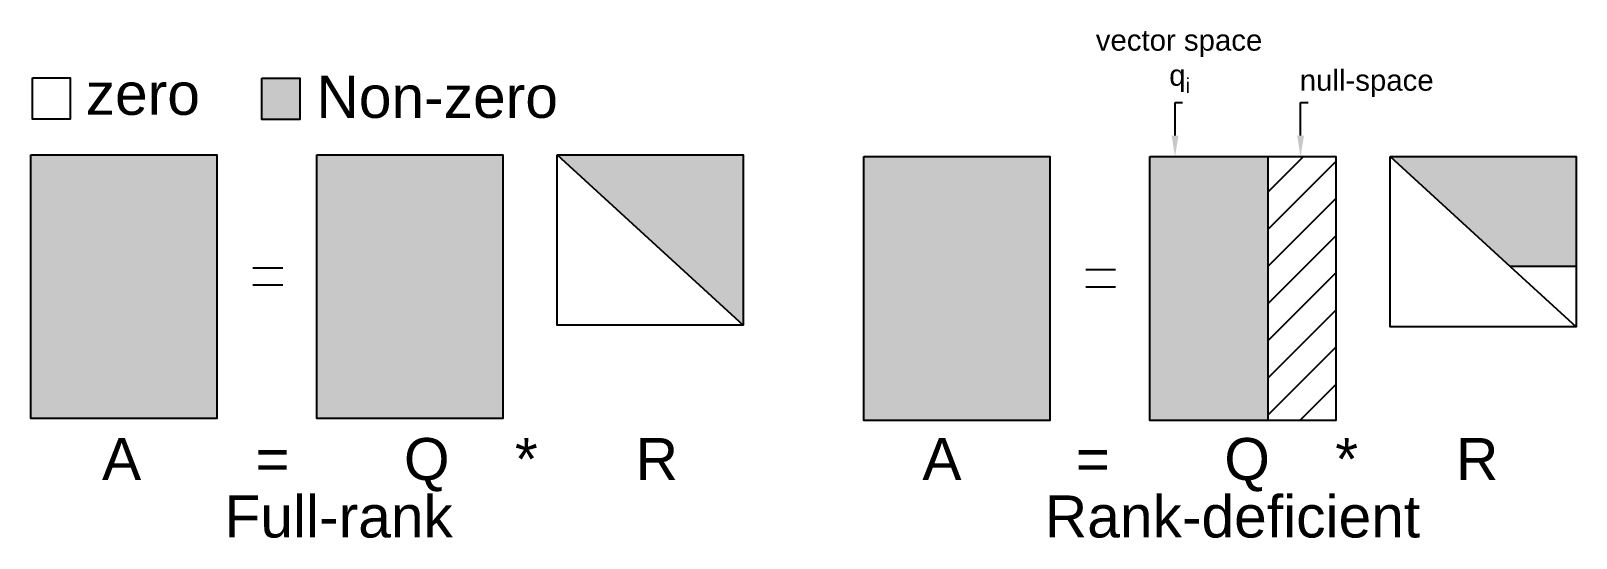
# Model space of a CAD drawing. Header units: inches. Extents: x -128 to 157, y -44 to 110.
# Drawn here: x -34.1 to 39.4, y 85.4 to 109.6 of the extents above; entities that cross this region are included whole.
import ezdxf
from ezdxf import colors
from ezdxf.entities.mleader import LeaderData, LeaderLine
from ezdxf.math import Vec2, Vec3

# ---------------------------------------------------------------- set-up
doc = ezdxf.new("R2010")
doc.units = ezdxf.units.IN
doc.header["$MEASUREMENT"] = 0
doc.styles.get("Standard").update_dxf_attribs({"font": 'arial.ttf'})

msp = doc.modelspace()

# ---------------------------------------------------------------- texts
at = {"attachment_point": 1}
for s, width, insert, char_height in [('\\A1;vector space \\P         q{\\H0.7x;\\S^ i;} ', 16.0381802, (16.56751, 109.61094), 1), ('Non-zero', 18.4353938, (-20.50555, 107.41539), 2), ('\\A1;null-space ', 16.0381802, (26.26996, 107.70542), 1), ('zero', 18.4353938, (-31.48028, 107.5589), 2), (' A       =       Q    *      R', 48.5732849, (-31.48028, 90.18791), 2), (' A       =       Q    *      R', 48.5732849, (7.54141, 90.18791), 2), ('Full-rank', 18.4353938, (-24.88006, 87.45602), 2), ('Rank-deficient', 18.4353938, (14.14163, 87.45602), 2)]:
    msp.add_mtext_dynamic_manual_height_columns(s, width=width, gutter_width=1, heights=[0], dxfattribs=dict(at, insert=insert, char_height=char_height))

# ---------------------------------------------------------------- hatches: boundary and pattern name
h = msp.add_hatch(color=253)
h.dxf.hatch_style = 1
h.paths.add_polyline_path([(-23.09488, 107.29821), (-23.09488, 105.33304), (-21.29204, 105.33304), (-21.29204, 107.29821)])
h = msp.add_hatch(color=253)
h.dxf.hatch_style = 1
h.paths.add_polyline_path([(-25.24734, 103.65466), (-34.08707, 103.65466), (-34.08707, 91.10963), (-25.24734, 91.10963)])
h.paths.add_polyline_path([(-20.47926, 91.10963), (-11.63953, 91.10963), (-11.63953, 103.65466), (-20.47926, 103.65466)])
h = msp.add_hatch(color=253)
h.dxf.hatch_style = 1
h.paths.add_polyline_path([(-0.20694, 103.65466), (-9.04667, 103.65466), (-0.20694, 95.55735)])
h = msp.add_hatch(color=253)
h.dxf.hatch_style = 1
h.paths.add_polyline_path([(14.3735, 103.57163), (5.53377, 103.57163), (5.53377, 91.0266), (14.3735, 91.0266)])
h.paths.add_polyline_path([(24.74745, 103.57163), (19.14158, 103.57163), (19.14158, 91.0266), (24.74745, 91.0266)])
h = msp.add_hatch()
h.set_pattern_fill('ANSI31', color=256, scale=10)
h.set_pattern_definition([(45, (-97.706, 57.2024), (-0.883883, 0.883883), [])])
h.paths.add_polyline_path([(27.98131, 103.57163), (24.74745, 103.57163), (24.74745, 91.0266), (27.98131, 91.0266)])
h = msp.add_hatch(color=253)
h.dxf.hatch_style = 1
h.paths.add_polyline_path([(30.57417, 103.57163), (36.27207, 98.35227), (39.4139, 98.35227), (39.4139, 103.57163)])

# ---------------------------------------------------------------- linework, layer by layer
at = {"color": 253}
for p, q in [((-9.04667, 103.65466), (-0.20694, 95.55735)), ((30.57417, 103.57163), (36.27207, 98.35227))]:
    msp.add_line(p, q, dxfattribs=at)
for p, q in [((24.74745, 103.57163), (24.74745, 91.0266)), ((-23.53163, 98.2846), (-22.11117, 98.2846)), ((16.08921, 98.20157), (17.50967, 98.20157)), ((39.4139, 98.35227), (36.27207, 98.35227)), ((36.27207, 98.35227), (39.4139, 95.47432)), ((-23.53163, 97.46879), (-22.11117, 97.46879)), ((16.08921, 97.38576), (17.50967, 97.38576))]:
    msp.add_line(p, q)
for points in [[(-34.01769, 107.31781), (-32.21486, 107.31781), (-32.21486, 105.35264), (-34.01769, 105.35264)], [(-23.09488, 107.29821), (-21.29204, 107.29821), (-21.29204, 105.33304), (-23.09488, 105.33304)], [(-34.08707, 103.65466), (-25.24734, 103.65466), (-25.24734, 91.10963), (-34.08707, 91.10963)], [(-20.47926, 103.65466), (-11.63953, 103.65466), (-11.63953, 91.10963), (-20.47926, 91.10963)], [(-9.04667, 103.65466), (-0.20694, 103.65466), (-0.20694, 95.55735), (-9.04667, 95.55735)], [(5.53377, 103.57163), (14.3735, 103.57163), (14.3735, 91.0266), (5.53377, 91.0266)], [(19.14158, 103.57163), (27.98131, 103.57163), (27.98131, 91.0266), (19.14158, 91.0266)], [(30.57417, 103.57163), (39.4139, 103.57163), (39.4139, 95.47432), (30.57417, 95.47432)]]:
    msp.add_lwpolyline(points, close=True)

msp.set_redraw_order([(e.dxf.handle, doc.entitydb.next_handle()) for e in msp.query("TEXT MTEXT ATTDEF DIMENSION ARC_DIMENSION")])  # texts and dimensions are drawn at this point

# ---------------------------------------------------------------- leaders
ml = msp.add_multileader_mtext('Standard')
ml.set_content('', color=256)
ml.set_leader_properties()
ml.build(insert=Vec2(0, 0))
ml.multileader.update_dxf_attribs({"dogleg_length": 0.36, "arrow_head_size": 1})
ctx = ml.context
ctx.base_point, ctx.char_height, ctx.arrow_head_size, ctx.landing_gap_size, ctx.plane_origin = Vec3(20.69675, 106.15114), 0.18, 1, 0.09, Vec3(20.33675, 103.57163)
notes = []
notes.append((ctx, [(0, (1, 1, 0), (20.33675, 106.15114), (1, 0), 0.36, [(0, [(20.33675, 103.57163)], 0, [])])]))
ctx.mtext.insert, ctx.mtext.flow_direction = Vec3(20.78675, 106.24114), 5
ml = msp.add_multileader_mtext('Standard')
ml.set_content('', color=256)
ml.set_leader_properties()
ml.build(insert=Vec2(0, 0))
ml.multileader.update_dxf_attribs({"dogleg_length": 0.36, "arrow_head_size": 1})
ctx = ml.context
ctx.base_point, ctx.char_height, ctx.arrow_head_size, ctx.landing_gap_size, ctx.plane_origin = Vec3(26.66668, 106.15114), 0.18, 1, 0.09, Vec3(26.30668, 103.57163)
notes.append((ctx, [(0, (1, 1, 0), (26.30668, 106.15114), (1, 0), 0.36, [(0, [(26.30668, 103.57163)], 0, [])])]))
ctx.mtext.insert, ctx.mtext.flow_direction = Vec3(26.75668, 106.24114), 5
for ctx, leaders in notes:
    for number, flags, end, landing, length, lines in leaders:
        leader = LeaderData()
        leader.index, (leader.has_last_leader_line, leader.has_dogleg_vector, leader.attachment_direction) = number, flags
        leader.last_leader_point, leader.dogleg_vector, leader.dogleg_length = Vec3(end), Vec3(landing), length
        for number, points, colour, breaks in lines:
            line = LeaderLine()
            line.index, line.vertices, line.color, line.breaks = number, Vec3.list(points), colors.encode_raw_color(colour), breaks
            leader.lines.append(line)
        ctx.leaders.append(leader)

doc.saveas('drawing.dxf')
